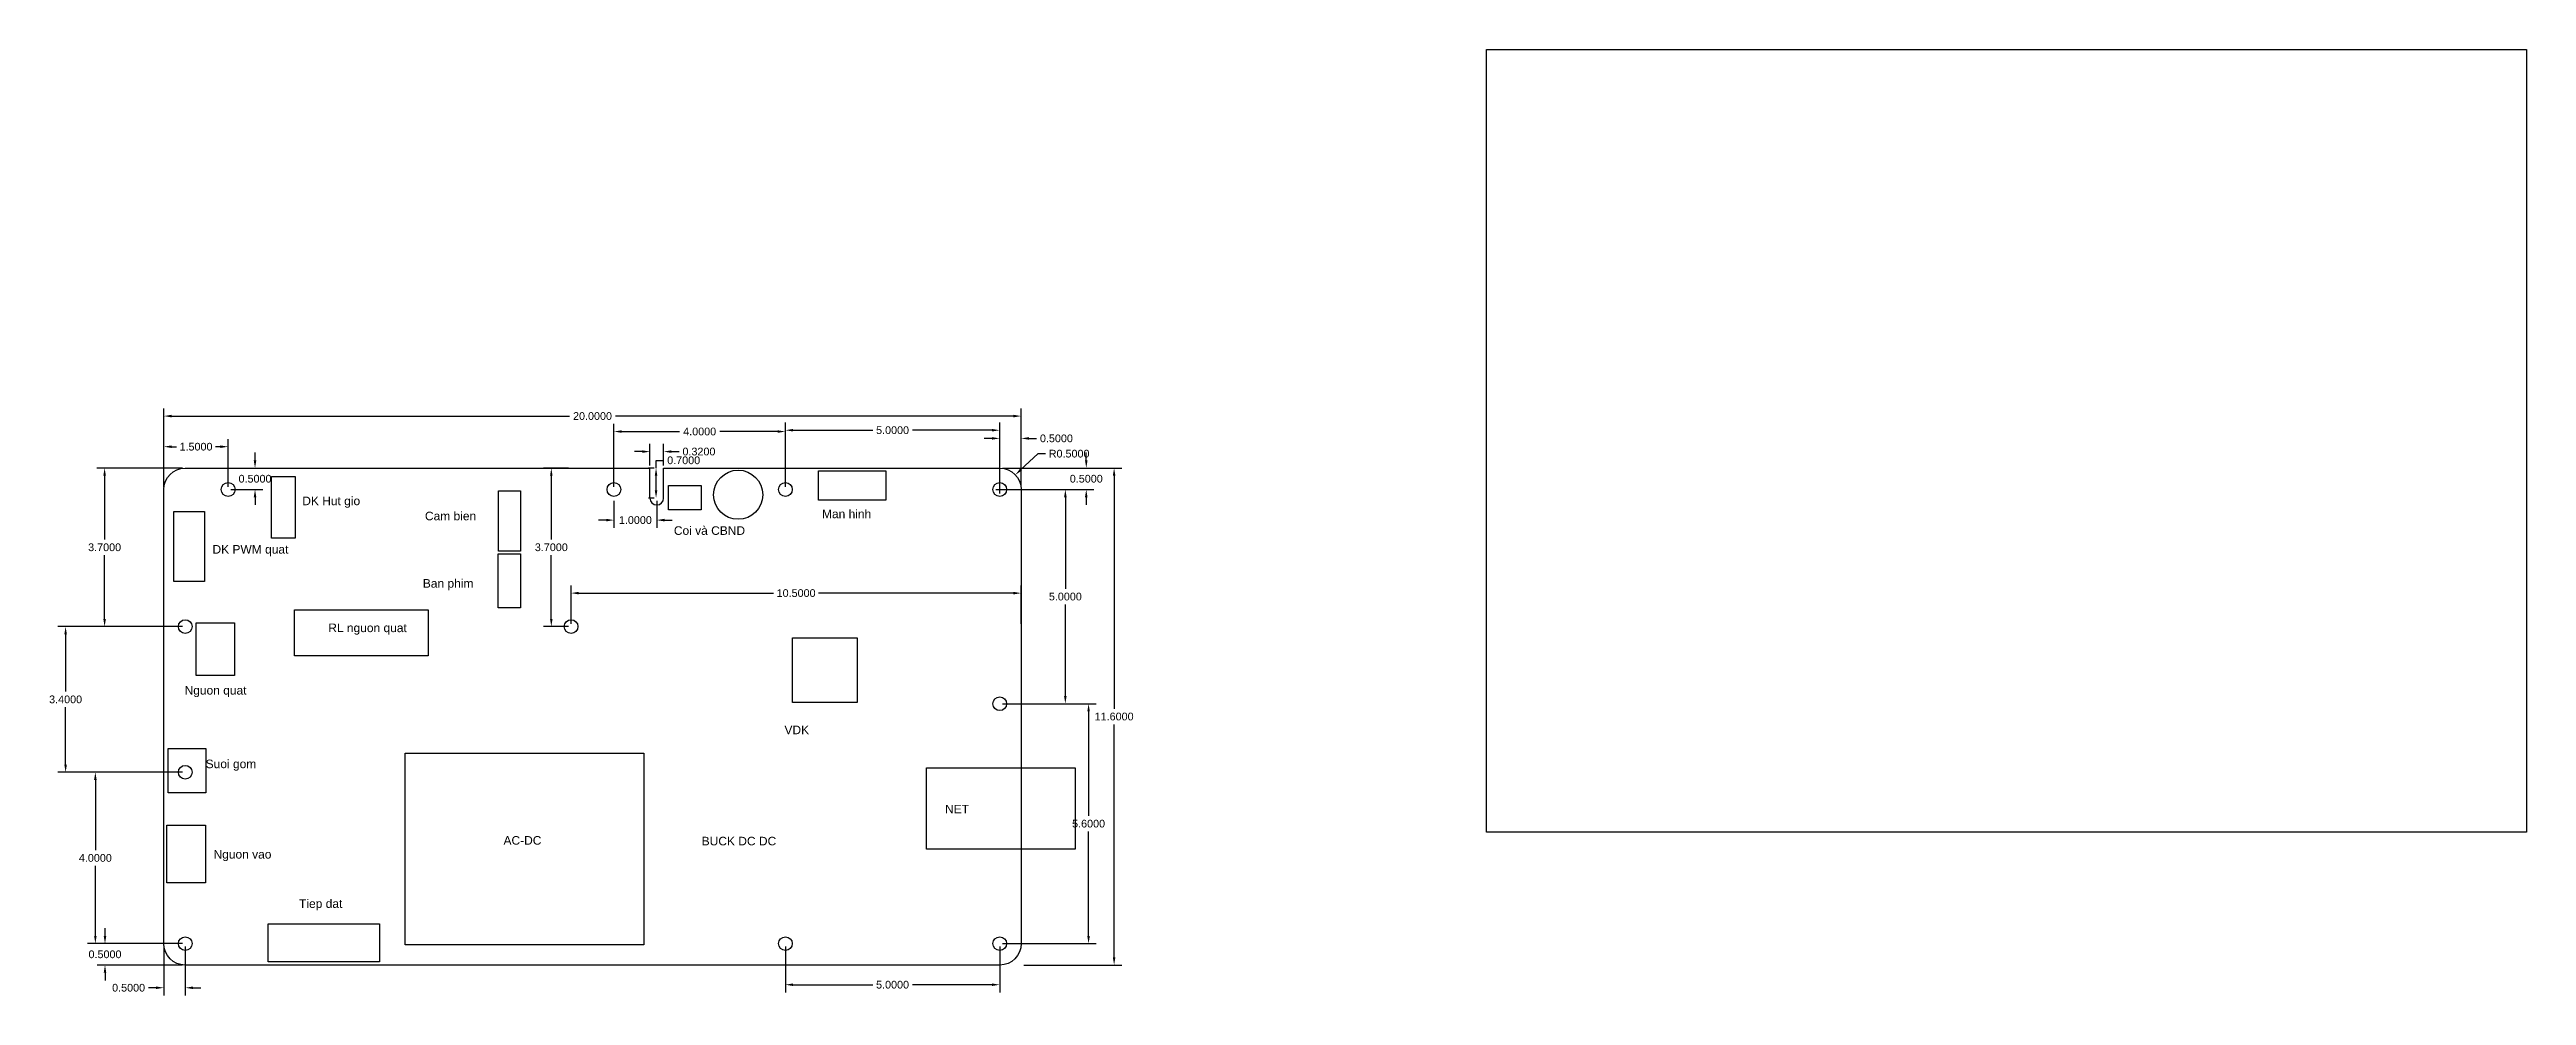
# Model space of a CAD drawing. Header units: inches. Extents: x 4.2 to 70.2, y 12.2 to 51.1.
# Drawn here: x 12.4 to 70.2, y 12.2 to 34.3 of the extents above; entities that cross this region are included whole.
import ezdxf

# ---------------------------------------------------------------- set-up
doc = ezdxf.new("R2010")
doc.units = ezdxf.units.IN
doc.header["$MEASUREMENT"] = 0
doc.styles.get("Standard").update_dxf_attribs({"font": 'arial.ttf'})
doc.dimstyles.get("Standard").update_dxf_attribs({"dimtxt": 0.18, "dimasz": 0.18, "dimexe": 0.18, "dimexo": 0.0625, "dimgap": 0.09, "dimtad": 0, "dimtih": 1, "dimtoh": 1, "dimdec": 4, "dimzin": 0, "dimdsep": 46, "dimtxsty": 'Standard', "dimcen": 0.09, "dimadec": 0, "dimazin": 0, "dimtfac": 1, "dimtdec": 4, "dimtofl": 0, "dimtmove": 0, "dimatfit": 3, "dimfxl": 1, "dimtolj": 1, "dimtzin": 0, "dimarcsym": 0})
picture_1 = doc.add_image_def('image1.jpg', size_in_pixel=(1927, 2560))

msp = doc.modelspace()

# ---------------------------------------------------------------- texts
at = {"char_height": 0.2, "attachment_point": 1}
for s, insert in [('DK Hut gio', (18.33588, 23.86324)), ('Cam bien', (21.19764, 23.51116)), ('Coi và CBND', (27.00543, 23.17069)), ('Man hinh', (30.4609, 23.5598)), ('DK PWM quat', (16.24207, 22.73315)), ('Ban phim', (21.14897, 21.93852)), ('RL nguon quat', (18.94265, 20.9009)), ('Nguon quat', (15.59064, 19.44336)), ('VDK', (29.58487, 18.51762)), ('Suoi gom', (16.08254, 17.72535)), ('NET', (33.33236, 16.66936)), ('Nguon vao', (16.26588, 15.61553)), ('AC-DC', (23.03082, 15.93979)), ('BUCK DC DC', (27.65434, 15.92357)), ('Tiep dat', (18.26129, 14.46442))]:
    msp.add_mtext_dynamic_manual_height_columns(s, width=1.7754579, gutter_width=1, heights=[0], dxfattribs=dict(at, insert=insert))

# ---------------------------------------------------------------- blocks, each defined once
blk = doc.blocks.new('*D38')
at = {"color": 0, "lineweight": -2, "transparency": 16777216}
for p, q in [((15.107, 24.592), (15.107, 25.923)), ((15.287, 25.743), (24.572, 25.743)), ((34.927, 25.743), (25.642, 25.743)), ((35.107, 24.592), (35.107, 25.923))]:
    blk.add_line(p, q, dxfattribs=at)
at = {"color": 0, "transparency": 16777216}
for points in [[(15.287, 25.773), (15.287, 25.713), (15.107, 25.743)], [(34.927, 25.773), (34.927, 25.713), (35.107, 25.743)]]:
    blk.add_solid(points, dxfattribs=at)
at = {"layer": 'Defpoints', "color": 0, "transparency": 16777216}
for p in [(35.107, 25.743), (15.107, 24.53), (35.107, 24.53)]:
    blk.add_point(p, dxfattribs=at)
at = {"color": 0, "transparency": 16777216, "insert": (25.107, 25.743), "char_height": 0.18, "attachment_point": 5}
blk.add_mtext('\\A1;20.0000', dxfattribs=at)
blk = doc.blocks.new('*D39')
at = {"color": 0, "lineweight": -2, "transparency": 16777216}
for p, q in [((35.17, 24.53), (37.456, 24.53)), ((37.276, 24.35), (37.276, 18.912)), ((37.276, 13.11), (37.276, 18.548)), ((35.17, 12.93), (37.456, 12.93))]:
    blk.add_line(p, q, dxfattribs=at)
at = {"color": 0, "transparency": 16777216}
for points in [[(37.246, 24.35), (37.306, 24.35), (37.276, 24.53)], [(37.246, 13.11), (37.306, 13.11), (37.276, 12.93)]]:
    blk.add_solid(points, dxfattribs=at)
at = {"layer": 'Defpoints', "color": 0, "transparency": 16777216}
for p in [(35.107, 24.53), (35.107, 12.93), (37.276, 12.93)]:
    blk.add_point(p, dxfattribs=at)
at = {"color": 0, "transparency": 16777216, "insert": (37.276, 18.73), "char_height": 0.18, "attachment_point": 5}
blk.add_mtext('\\A1;11.6000', dxfattribs=at)
blk = doc.blocks.new('*D40')
at = {"color": 0, "lineweight": -2, "transparency": 16777216}
for p, q in [((36.626, 24.71), (36.626, 24.89)), ((34.67, 24.53), (36.806, 24.53)), ((34.67, 24.03), (36.806, 24.03)), ((36.626, 23.85), (36.626, 23.67))]:
    blk.add_line(p, q, dxfattribs=at)
at = {"color": 0, "transparency": 16777216}
for points in [[(36.596, 24.71), (36.656, 24.71), (36.626, 24.53)], [(36.596, 23.85), (36.656, 23.85), (36.626, 24.03)]]:
    blk.add_solid(points, dxfattribs=at)
at = {"layer": 'Defpoints', "color": 0, "transparency": 16777216}
for p in [(34.607, 24.53), (36.626, 24.53), (34.607, 24.03)]:
    blk.add_point(p, dxfattribs=at)
at = {"color": 0, "transparency": 16777216, "insert": (36.626, 24.28), "char_height": 0.18, "attachment_point": 5}
blk.add_mtext('\\A1;0.5000', dxfattribs=at)
blk = doc.blocks.new('*D41')
at = {"color": 0, "lineweight": -2, "transparency": 16777216}
for p, q in [((34.427, 25.222), (34.247, 25.222)), ((34.607, 24.092), (34.607, 25.402)), ((35.107, 24.092), (35.107, 25.402)), ((35.287, 25.222), (35.467, 25.222))]:
    blk.add_line(p, q, dxfattribs=at)
at = {"color": 0, "transparency": 16777216}
for points in [[(34.427, 25.252), (34.427, 25.192), (34.607, 25.222)], [(35.287, 25.252), (35.287, 25.192), (35.107, 25.222)]]:
    blk.add_solid(points, dxfattribs=at)
at = {"layer": 'Defpoints', "color": 0, "transparency": 16777216}
for p in [(35.107, 25.222), (34.607, 24.03), (35.107, 24.03)]:
    blk.add_point(p, dxfattribs=at)
at = {"color": 0, "transparency": 16777216, "insert": (35.93, 25.222), "char_height": 0.18, "attachment_point": 5}
blk.add_mtext('\\A1;0.5000', dxfattribs=at)
blk = doc.blocks.new('*D42')
at = {"color": 0, "lineweight": -2, "transparency": 16777216}
for p, q in [((29.607, 24.092), (29.607, 25.593)), ((34.607, 24.092), (34.607, 25.593)), ((29.787, 25.413), (31.644, 25.413)), ((34.427, 25.413), (32.57, 25.413))]:
    blk.add_line(p, q, dxfattribs=at)
at = {"color": 0, "transparency": 16777216}
for points in [[(29.787, 25.443), (29.787, 25.383), (29.607, 25.413)], [(34.427, 25.443), (34.427, 25.383), (34.607, 25.413)]]:
    blk.add_solid(points, dxfattribs=at)
at = {"layer": 'Defpoints', "color": 0, "transparency": 16777216}
for p in [(34.607, 25.413), (29.607, 24.03), (34.607, 24.03)]:
    blk.add_point(p, dxfattribs=at)
at = {"color": 0, "transparency": 16777216, "insert": (32.107, 25.413), "char_height": 0.18, "attachment_point": 5}
blk.add_mtext('\\A1;5.0000', dxfattribs=at)
blk = doc.blocks.new('*D43')
at = {"color": 0, "lineweight": -2, "transparency": 16777216}
for p, q in [((25.607, 24.092), (25.607, 25.562)), ((29.607, 24.092), (29.607, 25.562)), ((25.787, 25.382), (27.14, 25.382)), ((29.427, 25.382), (28.074, 25.382))]:
    blk.add_line(p, q, dxfattribs=at)
at = {"color": 0, "transparency": 16777216}
for points in [[(25.787, 25.412), (25.787, 25.352), (25.607, 25.382)], [(29.427, 25.412), (29.427, 25.352), (29.607, 25.382)]]:
    blk.add_solid(points, dxfattribs=at)
at = {"layer": 'Defpoints', "color": 0, "transparency": 16777216}
for p in [(29.607, 25.382), (25.607, 24.03), (29.607, 24.03)]:
    blk.add_point(p, dxfattribs=at)
at = {"color": 0, "transparency": 16777216, "insert": (27.607, 25.382), "char_height": 0.18, "attachment_point": 5}
blk.add_mtext('\\A1;4.0000', dxfattribs=at)
blk = doc.blocks.new('*D44')
at = {"color": 0, "lineweight": -2, "transparency": 16777216}
for p, q in [((24.545, 24.53), (23.966, 24.53)), ((24.146, 24.35), (24.146, 22.862)), ((24.146, 21.01), (24.146, 22.498)), ((24.545, 20.83), (23.966, 20.83))]:
    blk.add_line(p, q, dxfattribs=at)
at = {"color": 0, "transparency": 16777216}
for points in [[(24.116, 24.35), (24.176, 24.35), (24.146, 24.53)], [(24.116, 21.01), (24.176, 21.01), (24.146, 20.83)]]:
    blk.add_solid(points, dxfattribs=at)
at = {"layer": 'Defpoints', "color": 0, "transparency": 16777216}
for p in [(24.146, 24.53), (24.607, 24.53), (24.607, 20.83)]:
    blk.add_point(p, dxfattribs=at)
at = {"color": 0, "transparency": 16777216, "insert": (24.146, 22.68), "char_height": 0.18, "attachment_point": 5}
blk.add_mtext('\\A1;3.7000', dxfattribs=at)
blk = doc.blocks.new('*D45')
at = {"color": 0, "lineweight": -2, "transparency": 16777216}
for p, q in [((24.607, 20.892), (24.607, 21.791)), ((24.787, 21.611), (29.332, 21.611)), ((34.927, 21.611), (30.382, 21.611)), ((35.107, 20.892), (35.107, 21.791))]:
    blk.add_line(p, q, dxfattribs=at)
at = {"color": 0, "transparency": 16777216}
for points in [[(24.787, 21.641), (24.787, 21.581), (24.607, 21.611)], [(34.927, 21.641), (34.927, 21.581), (35.107, 21.611)]]:
    blk.add_solid(points, dxfattribs=at)
at = {"layer": 'Defpoints', "color": 0, "transparency": 16777216}
for p in [(35.107, 21.611), (24.607, 20.83), (35.107, 20.83)]:
    blk.add_point(p, dxfattribs=at)
at = {"color": 0, "transparency": 16777216, "insert": (29.857, 21.611), "char_height": 0.18, "attachment_point": 5}
blk.add_mtext('\\A1;10.5000', dxfattribs=at)
blk = doc.blocks.new('*D46')
at = {"color": 0, "lineweight": -2, "transparency": 16777216}
for p, q in [((26.267, 24.914), (26.087, 24.914)), ((26.447, 24.592), (26.447, 25.094)), ((26.767, 24.592), (26.767, 25.094)), ((26.947, 24.914), (27.127, 24.914))]:
    blk.add_line(p, q, dxfattribs=at)
at = {"color": 0, "transparency": 16777216}
for points in [[(26.267, 24.944), (26.267, 24.884), (26.447, 24.914)], [(26.947, 24.944), (26.947, 24.884), (26.767, 24.914)]]:
    blk.add_solid(points, dxfattribs=at)
at = {"layer": 'Defpoints', "color": 0, "transparency": 16777216}
for p in [(26.767, 24.914), (26.447, 24.53), (26.767, 24.53)]:
    blk.add_point(p, dxfattribs=at)
at = {"color": 0, "transparency": 16777216, "insert": (27.59, 24.914), "char_height": 0.18, "attachment_point": 5}
blk.add_mtext('\\A1;0.3200', dxfattribs=at)
blk = doc.blocks.new('*D47')
at = {"color": 0, "lineweight": -2, "transparency": 16777216}
for p, q in [((26.545, 24.53), (26.41, 24.53)), ((26.59, 24.53), (26.59, 24.71)), ((26.59, 24.71), (26.77, 24.71)), ((26.59, 24.01), (26.59, 24.35)), ((26.545, 23.83), (26.41, 23.83))]:
    blk.add_line(p, q, dxfattribs=at)
at = {"color": 0, "transparency": 16777216}
for points in [[(26.56, 24.35), (26.62, 24.35), (26.59, 24.53)], [(26.56, 24.01), (26.62, 24.01), (26.59, 23.83)]]:
    blk.add_solid(points, dxfattribs=at)
at = {"layer": 'Defpoints', "color": 0, "transparency": 16777216}
for p in [(26.59, 24.53), (26.607, 24.53), (26.607, 23.83)]:
    blk.add_point(p, dxfattribs=at)
at = {"color": 0, "transparency": 16777216, "insert": (27.234, 24.71), "char_height": 0.18, "attachment_point": 5}
blk.add_mtext('\\A1;0.7000', dxfattribs=at)
blk = doc.blocks.new('*D48')
at = {"color": 0, "lineweight": -2, "transparency": 16777216}
for p, q in [((25.607, 23.767), (25.607, 23.135)), ((26.607, 23.767), (26.607, 23.135)), ((25.427, 23.315), (25.247, 23.315)), ((26.787, 23.315), (26.967, 23.315))]:
    blk.add_line(p, q, dxfattribs=at)
at = {"color": 0, "transparency": 16777216}
for points in [[(25.427, 23.345), (25.427, 23.285), (25.607, 23.315)], [(26.787, 23.345), (26.787, 23.285), (26.607, 23.315)]]:
    blk.add_solid(points, dxfattribs=at)
at = {"layer": 'Defpoints', "color": 0, "transparency": 16777216}
for p in [(25.607, 23.83), (26.607, 23.83), (26.607, 23.315)]:
    blk.add_point(p, dxfattribs=at)
at = {"color": 0, "transparency": 16777216, "insert": (26.107, 23.315), "char_height": 0.18, "attachment_point": 5}
blk.add_mtext('\\A1;1.0000', dxfattribs=at)
blk = doc.blocks.new('*D49')
at = {"color": 0, "lineweight": -2, "transparency": 16777216}
for p, q in [((15.107, 24.092), (15.107, 25.208)), ((15.287, 25.028), (15.402, 25.028)), ((16.427, 25.028), (16.312, 25.028)), ((16.607, 24.092), (16.607, 25.208))]:
    blk.add_line(p, q, dxfattribs=at)
at = {"color": 0, "transparency": 16777216}
for points in [[(15.287, 25.058), (15.287, 24.998), (15.107, 25.028)], [(16.427, 25.058), (16.427, 24.998), (16.607, 25.028)]]:
    blk.add_solid(points, dxfattribs=at)
at = {"layer": 'Defpoints', "color": 0, "transparency": 16777216}
for p in [(15.107, 25.028), (15.107, 24.03), (16.607, 24.03)]:
    blk.add_point(p, dxfattribs=at)
at = {"color": 0, "transparency": 16777216, "insert": (15.857, 25.028), "char_height": 0.18, "attachment_point": 5}
blk.add_mtext('\\A1;1.5000', dxfattribs=at)
blk = doc.blocks.new('*D50')
at = {"color": 0, "lineweight": -2, "transparency": 16777216}
for p, q in [((17.234, 24.71), (17.234, 24.89)), ((16.67, 24.53), (17.414, 24.53)), ((16.67, 24.03), (17.414, 24.03)), ((17.234, 23.85), (17.234, 23.67))]:
    blk.add_line(p, q, dxfattribs=at)
at = {"color": 0, "transparency": 16777216}
for points in [[(17.204, 24.71), (17.264, 24.71), (17.234, 24.53)], [(17.204, 23.85), (17.264, 23.85), (17.234, 24.03)]]:
    blk.add_solid(points, dxfattribs=at)
at = {"layer": 'Defpoints', "color": 0, "transparency": 16777216}
for p in [(16.607, 24.53), (17.234, 24.53), (16.607, 24.03)]:
    blk.add_point(p, dxfattribs=at)
at = {"color": 0, "transparency": 16777216, "insert": (17.234, 24.28), "char_height": 0.18, "attachment_point": 5}
blk.add_mtext('\\A1;0.5000', dxfattribs=at)
blk = doc.blocks.new('*D51')
at = {"color": 0, "lineweight": -2, "transparency": 16777216}
for p, q in [((15.545, 24.53), (13.545, 24.53)), ((13.725, 24.35), (13.725, 22.862)), ((13.725, 21.01), (13.725, 22.498)), ((15.545, 20.83), (13.545, 20.83))]:
    blk.add_line(p, q, dxfattribs=at)
at = {"color": 0, "transparency": 16777216}
for points in [[(13.695, 24.35), (13.755, 24.35), (13.725, 24.53)], [(13.695, 21.01), (13.755, 21.01), (13.725, 20.83)]]:
    blk.add_solid(points, dxfattribs=at)
at = {"layer": 'Defpoints', "color": 0, "transparency": 16777216}
for p in [(13.725, 24.53), (15.607, 24.53), (15.607, 20.83)]:
    blk.add_point(p, dxfattribs=at)
at = {"color": 0, "transparency": 16777216, "insert": (13.725, 22.68), "char_height": 0.18, "attachment_point": 5}
blk.add_mtext('\\A1;3.7000', dxfattribs=at)
blk = doc.blocks.new('*D52')
at = {"color": 0, "lineweight": -2, "transparency": 16777216}
for p, q in [((15.545, 17.43), (13.329, 17.43)), ((13.509, 17.25), (13.509, 15.612)), ((13.509, 13.61), (13.509, 15.248)), ((15.545, 13.43), (13.329, 13.43))]:
    blk.add_line(p, q, dxfattribs=at)
at = {"color": 0, "transparency": 16777216}
for points in [[(13.479, 17.25), (13.539, 17.25), (13.509, 17.43)], [(13.479, 13.61), (13.539, 13.61), (13.509, 13.43)]]:
    blk.add_solid(points, dxfattribs=at)
at = {"layer": 'Defpoints', "color": 0, "transparency": 16777216}
for p in [(13.509, 17.43), (15.607, 17.43), (15.607, 13.43)]:
    blk.add_point(p, dxfattribs=at)
at = {"color": 0, "transparency": 16777216, "insert": (13.509, 15.43), "char_height": 0.18, "attachment_point": 5}
blk.add_mtext('\\A1;4.0000', dxfattribs=at)
blk = doc.blocks.new('*D53')
at = {"color": 0, "lineweight": -2, "transparency": 16777216}
for p, q in [((15.545, 20.83), (12.635, 20.83)), ((12.815, 20.65), (12.815, 19.312)), ((12.815, 17.61), (12.815, 18.948)), ((15.545, 17.43), (12.635, 17.43))]:
    blk.add_line(p, q, dxfattribs=at)
at = {"color": 0, "transparency": 16777216}
for points in [[(12.785, 20.65), (12.845, 20.65), (12.815, 20.83)], [(12.785, 17.61), (12.845, 17.61), (12.815, 17.43)]]:
    blk.add_solid(points, dxfattribs=at)
at = {"layer": 'Defpoints', "color": 0, "transparency": 16777216}
for p in [(12.815, 20.83), (15.607, 20.83), (15.607, 17.43)]:
    blk.add_point(p, dxfattribs=at)
at = {"color": 0, "transparency": 16777216, "insert": (12.815, 19.13), "char_height": 0.18, "attachment_point": 5}
blk.add_mtext('\\A1;3.4000', dxfattribs=at)
blk = doc.blocks.new('*D54')
at = {"color": 0, "lineweight": -2, "transparency": 16777216}
for p, q in [((15.545, 13.43), (13.554, 13.43)), ((13.734, 13.61), (13.734, 13.79)), ((15.545, 12.93), (13.554, 12.93)), ((13.734, 12.75), (13.734, 12.57))]:
    blk.add_line(p, q, dxfattribs=at)
at = {"color": 0, "transparency": 16777216}
for points in [[(13.704, 13.61), (13.764, 13.61), (13.734, 13.43)], [(13.704, 12.75), (13.764, 12.75), (13.734, 12.93)]]:
    blk.add_solid(points, dxfattribs=at)
at = {"layer": 'Defpoints', "color": 0, "transparency": 16777216}
for p in [(15.607, 13.43), (13.734, 12.93), (15.607, 12.93)]:
    blk.add_point(p, dxfattribs=at)
at = {"color": 0, "transparency": 16777216, "insert": (13.734, 13.18), "char_height": 0.18, "attachment_point": 5}
blk.add_mtext('\\A1;0.5000', dxfattribs=at)
blk = doc.blocks.new('*D55')
at = {"color": 0, "lineweight": -2, "transparency": 16777216}
for p, q in [((15.107, 13.367), (15.107, 12.22)), ((15.607, 13.367), (15.607, 12.22)), ((14.927, 12.4), (14.747, 12.4)), ((15.787, 12.4), (15.967, 12.4))]:
    blk.add_line(p, q, dxfattribs=at)
at = {"color": 0, "transparency": 16777216}
for points in [[(14.927, 12.43), (14.927, 12.37), (15.107, 12.4)], [(15.787, 12.43), (15.787, 12.37), (15.607, 12.4)]]:
    blk.add_solid(points, dxfattribs=at)
at = {"layer": 'Defpoints', "color": 0, "transparency": 16777216}
for p in [(15.107, 13.43), (15.607, 13.43), (15.107, 12.4)]:
    blk.add_point(p, dxfattribs=at)
at = {"color": 0, "transparency": 16777216, "insert": (14.284, 12.4), "char_height": 0.18, "attachment_point": 5}
blk.add_mtext('\\A1;0.5000', dxfattribs=at)
blk = doc.blocks.new('*D56')
at = {"color": 0, "lineweight": -2, "transparency": 16777216}
for p, q in [((29.607, 13.367), (29.607, 12.291)), ((34.607, 13.367), (34.607, 12.291)), ((29.787, 12.471), (31.644, 12.471)), ((34.427, 12.471), (32.57, 12.471))]:
    blk.add_line(p, q, dxfattribs=at)
at = {"color": 0, "transparency": 16777216}
for points in [[(29.787, 12.501), (29.787, 12.441), (29.607, 12.471)], [(34.427, 12.501), (34.427, 12.441), (34.607, 12.471)]]:
    blk.add_solid(points, dxfattribs=at)
at = {"layer": 'Defpoints', "color": 0, "transparency": 16777216}
for p in [(29.607, 13.43), (34.607, 13.43), (29.607, 12.471)]:
    blk.add_point(p, dxfattribs=at)
at = {"color": 0, "transparency": 16777216, "insert": (32.107, 12.471), "char_height": 0.18, "attachment_point": 5}
blk.add_mtext('\\A1;5.0000', dxfattribs=at)
blk = doc.blocks.new('*D57')
at = {"color": 0, "lineweight": -2, "transparency": 16777216}
for p, q in [((34.67, 24.03), (36.318, 24.03)), ((36.138, 23.85), (36.138, 21.712)), ((36.138, 19.21), (36.138, 21.348)), ((34.67, 19.03), (36.318, 19.03))]:
    blk.add_line(p, q, dxfattribs=at)
at = {"color": 0, "transparency": 16777216}
for points in [[(36.108, 23.85), (36.168, 23.85), (36.138, 24.03)], [(36.108, 19.21), (36.168, 19.21), (36.138, 19.03)]]:
    blk.add_solid(points, dxfattribs=at)
at = {"layer": 'Defpoints', "color": 0, "transparency": 16777216}
for p in [(34.607, 24.03), (34.607, 19.03), (36.138, 19.03)]:
    blk.add_point(p, dxfattribs=at)
at = {"color": 0, "transparency": 16777216, "insert": (36.138, 21.53), "char_height": 0.18, "attachment_point": 5}
blk.add_mtext('\\A1;5.0000', dxfattribs=at)
blk = doc.blocks.new('*D58')
at = {"color": 0, "lineweight": -2, "transparency": 16777216}
for p, q in [((34.67, 19.03), (36.86, 19.03)), ((36.68, 18.85), (36.68, 16.412)), ((36.68, 13.61), (36.68, 16.048)), ((34.67, 13.43), (36.86, 13.43))]:
    blk.add_line(p, q, dxfattribs=at)
at = {"color": 0, "transparency": 16777216}
for points in [[(36.65, 18.85), (36.71, 18.85), (36.68, 19.03)], [(36.65, 13.61), (36.71, 13.61), (36.68, 13.43)]]:
    blk.add_solid(points, dxfattribs=at)
at = {"layer": 'Defpoints', "color": 0, "transparency": 16777216}
for p in [(34.607, 19.03), (34.607, 13.43), (36.68, 13.43)]:
    blk.add_point(p, dxfattribs=at)
at = {"color": 0, "transparency": 16777216, "insert": (36.68, 16.23), "char_height": 0.18, "attachment_point": 5}
blk.add_mtext('\\A1;5.6000', dxfattribs=at)
blk = doc.blocks.new('*D61')
at = {"color": 0, "lineweight": -2, "transparency": 16777216}
for p, q in [((35.497, 24.865), (35.103, 24.495)), ((35.677, 24.865), (35.497, 24.865)), ((34.517, 24.03), (34.697, 24.03)), ((34.607, 23.94), (34.607, 24.12))]:
    blk.add_line(p, q, dxfattribs=at)
at = {"color": 0, "transparency": 16777216}
blk.add_solid([(35.082, 24.517), (35.123, 24.473), (34.972, 24.372)], dxfattribs=at)
at = {"layer": 'Defpoints', "color": 0, "transparency": 16777216}
for p in [(34.972, 24.372), (34.607, 24.03)]:
    blk.add_point(p, dxfattribs=at)
at = {"color": 0, "transparency": 16777216, "insert": (36.226, 24.865), "char_height": 0.18, "attachment_point": 5}
blk.add_mtext('\\A1;R0.5000', dxfattribs=at)

# ---------------------------------------------------------------- dimensions: what is measured, and where the dimension line sits
for base, p1, p2, picture, middle in [((35.10712, 25.74291), (15.10712, 24.52973), (35.10712, 24.52973), '*D38', (25.10712, 25.74291)), ((29.60712, 25.38235), (25.60712, 24.02973), (29.60712, 24.02973), '*D43', (27.60712, 25.38235)), ((34.60712, 25.41266), (29.60712, 24.02973), (34.60712, 24.02973), '*D42', (32.10712, 25.41266)), ((15.10712, 25.02764), (16.60712, 24.02973), (15.10712, 24.02973), '*D49', (15.85712, 25.02764)), ((26.76712, 24.91404), (26.44712, 24.52973), (26.76712, 24.52973), '*D46', (27.59045, 24.91404)), ((35.10712, 25.22156), (34.60712, 24.02973), (35.10712, 24.02973), '*D41', (35.93045, 25.22156)), ((26.60712, 23.31548), (25.60712, 23.82973), (26.60712, 23.82973), '*D48', (26.10712, 23.31548)), ((35.10712, 21.61108), (24.60712, 20.82973), (35.10712, 20.82973), '*D45', (29.85712, 21.61108)), ((15.10712, 12.39997), (15.60712, 13.42973), (15.10712, 13.42973), '*D55', (14.2838, 12.39997)), ((29.60712, 12.47073), (34.60712, 13.42973), (29.60712, 13.42973), '*D56', (32.10712, 12.47073))]:
    dim = msp.add_linear_dim(base=base, p1=p1, p2=p2, dimstyle='Standard')
    dim.commit()
    dim.dimension.update_dxf_attribs({"geometry": picture, "text_midpoint": middle})
for base, p1, p2, picture, middle in [((17.23367, 24.52973), (16.60712, 24.02973), (16.60712, 24.52973), '*D50', (17.23367, 24.27973)), ((36.62607, 24.52973), (34.60712, 24.02973), (34.60712, 24.52973), '*D40', (36.62607, 24.27973)), ((13.72546, 24.52973), (15.60712, 20.82973), (15.60712, 24.52973), '*D51', (13.72546, 22.67973)), ((24.14571, 24.52973), (24.60712, 20.82973), (24.60712, 24.52973), '*D44', (24.14571, 22.67973)), ((26.59035, 24.52973), (26.60712, 23.82973), (26.60712, 24.52973), '*D47', (27.23367, 24.70973)), ((37.27556, 12.92973), (35.10712, 24.52973), (35.10712, 12.92973), '*D39', (37.27556, 18.72973)), ((36.13837, 19.02973), (34.60712, 24.02973), (34.60712, 19.02973), '*D57', (36.13837, 21.52973)), ((12.81501, 20.82973), (15.60712, 17.42973), (15.60712, 20.82973), '*D53', (12.81501, 19.12973)), ((36.6802, 13.42973), (34.60712, 19.02973), (34.60712, 13.42973), '*D58', (36.6802, 16.22973)), ((13.50855, 17.42973), (15.60712, 13.42973), (15.60712, 17.42973), '*D52', (13.50855, 15.42973)), ((13.73421, 12.92973), (15.60712, 13.42973), (15.60712, 12.92973), '*D54', (13.73421, 13.17973))]:
    dim = msp.add_linear_dim(base=base, p1=p1, p2=p2, angle=90, dimstyle='Standard')
    dim.commit()
    dim.dimension.update_dxf_attribs({"geometry": picture, "text_midpoint": middle})
dim = msp.add_radius_dim(center=(34.60712, 24.02973), mpoint=(34.97169, 24.37192), dimstyle='Standard')
dim.commit()
dim.dimension.update_dxf_attribs({"geometry": '*D61', "text_midpoint": (36.22599, 24.86454), "dimtype": 164})

# ---------------------------------------------------------------- linework, layer by layer
for p, q in [((26.44712, 23.82973), (26.44712, 24.52973)), ((26.76712, 23.82973), (26.76712, 24.52973))]:
    msp.add_line(p, q)
msp.add_lwpolyline([(26.76712, 24.52973), (34.60712, 24.52973, -0.41421356), (35.10712, 24.02973), (35.10712, 13.42973, -0.41421356), (34.60712, 12.92973), (15.60712, 12.92973, -0.41421356), (15.10712, 13.42973), (15.10712, 24.02973, -0.41421356), (15.60712, 24.52973), (26.44712, 24.52973)], format="xyb")
for points in [[(17.61487, 24.33603), (18.16717, 24.33603), (18.16717, 22.89557), (17.61487, 22.89557)], [(31.95331, 23.78367), (30.37557, 23.78367), (30.37557, 24.46723), (31.95331, 24.46723)], [(23.42784, 22.59329), (22.9128, 22.59329), (22.9128, 23.99521), (23.42784, 23.99521)], [(27.64344, 23.55614), (26.87855, 23.55614), (26.87855, 24.12521), (27.64344, 24.12521)], [(15.33754, 23.5175), (16.05874, 23.5175), (16.05874, 21.88324), (15.33754, 21.88324)], [(23.43037, 21.26764), (22.90977, 21.26764), (22.90977, 22.5243), (23.43037, 22.5243)], [(16.75177, 19.68498), (15.86109, 19.68498), (15.86109, 20.91646), (16.75177, 20.91646)], [(18.15823, 21.22058), (21.27693, 21.22058), (21.27693, 20.1498), (18.15823, 20.1498)], [(29.77203, 20.57046), (31.28308, 20.57046), (31.28308, 19.05941), (29.77203, 19.05941)], [(16.08254, 16.9484), (15.20565, 16.9484), (15.20565, 17.98471), (16.08254, 17.98471)], [(20.73903, 17.87881), (26.30308, 17.87881), (26.30308, 13.40368), (20.73903, 13.40368)], [(32.90128, 17.53128), (36.36746, 17.53128), (36.36746, 15.63791), (32.90128, 15.63791)], [(16.07533, 14.8468), (15.17958, 14.8468), (15.17958, 16.19217), (16.07533, 16.19217)], [(17.538, 13.89398), (20.13892, 13.89398), (20.13892, 13.00279), (17.538, 13.00279)]]:
    msp.add_lwpolyline(points, close=True)
for centre, radius in [((28.50373, 23.90749), 0.57374), ((16.60712, 24.02973), 0.16), ((25.60712, 24.02973), 0.16), ((29.60712, 24.02973), 0.16), ((34.60712, 24.02973), 0.16), ((15.60712, 20.82973), 0.16), ((24.60712, 20.82973), 0.16), ((34.60712, 19.02973), 0.16), ((15.60712, 17.42973), 0.16), ((15.60712, 13.42973), 0.16), ((29.60712, 13.42973), 0.16), ((34.60712, 13.42973), 0.16)]:
    msp.add_circle(centre, radius)
msp.add_arc((26.60712, 23.82973), 0.16, 180, 0)

msp.set_redraw_order([(e.dxf.handle, doc.entitydb.next_handle()) for e in msp.query("TEXT MTEXT ATTDEF DIMENSION ARC_DIMENSION")])  # texts and dimensions are drawn at this point

# ---------------------------------------------------------------- pictures from other files: only their frames are drawn
image = msp.add_image(picture_1, insert=(70.22456, 16.03394), size_in_units=(18.26464, 24.26438), rotation=90, dxfattribs=dict(brightness=75, fade=35))
image.dxf.flags = 7

doc.saveas('drawing.dxf')
